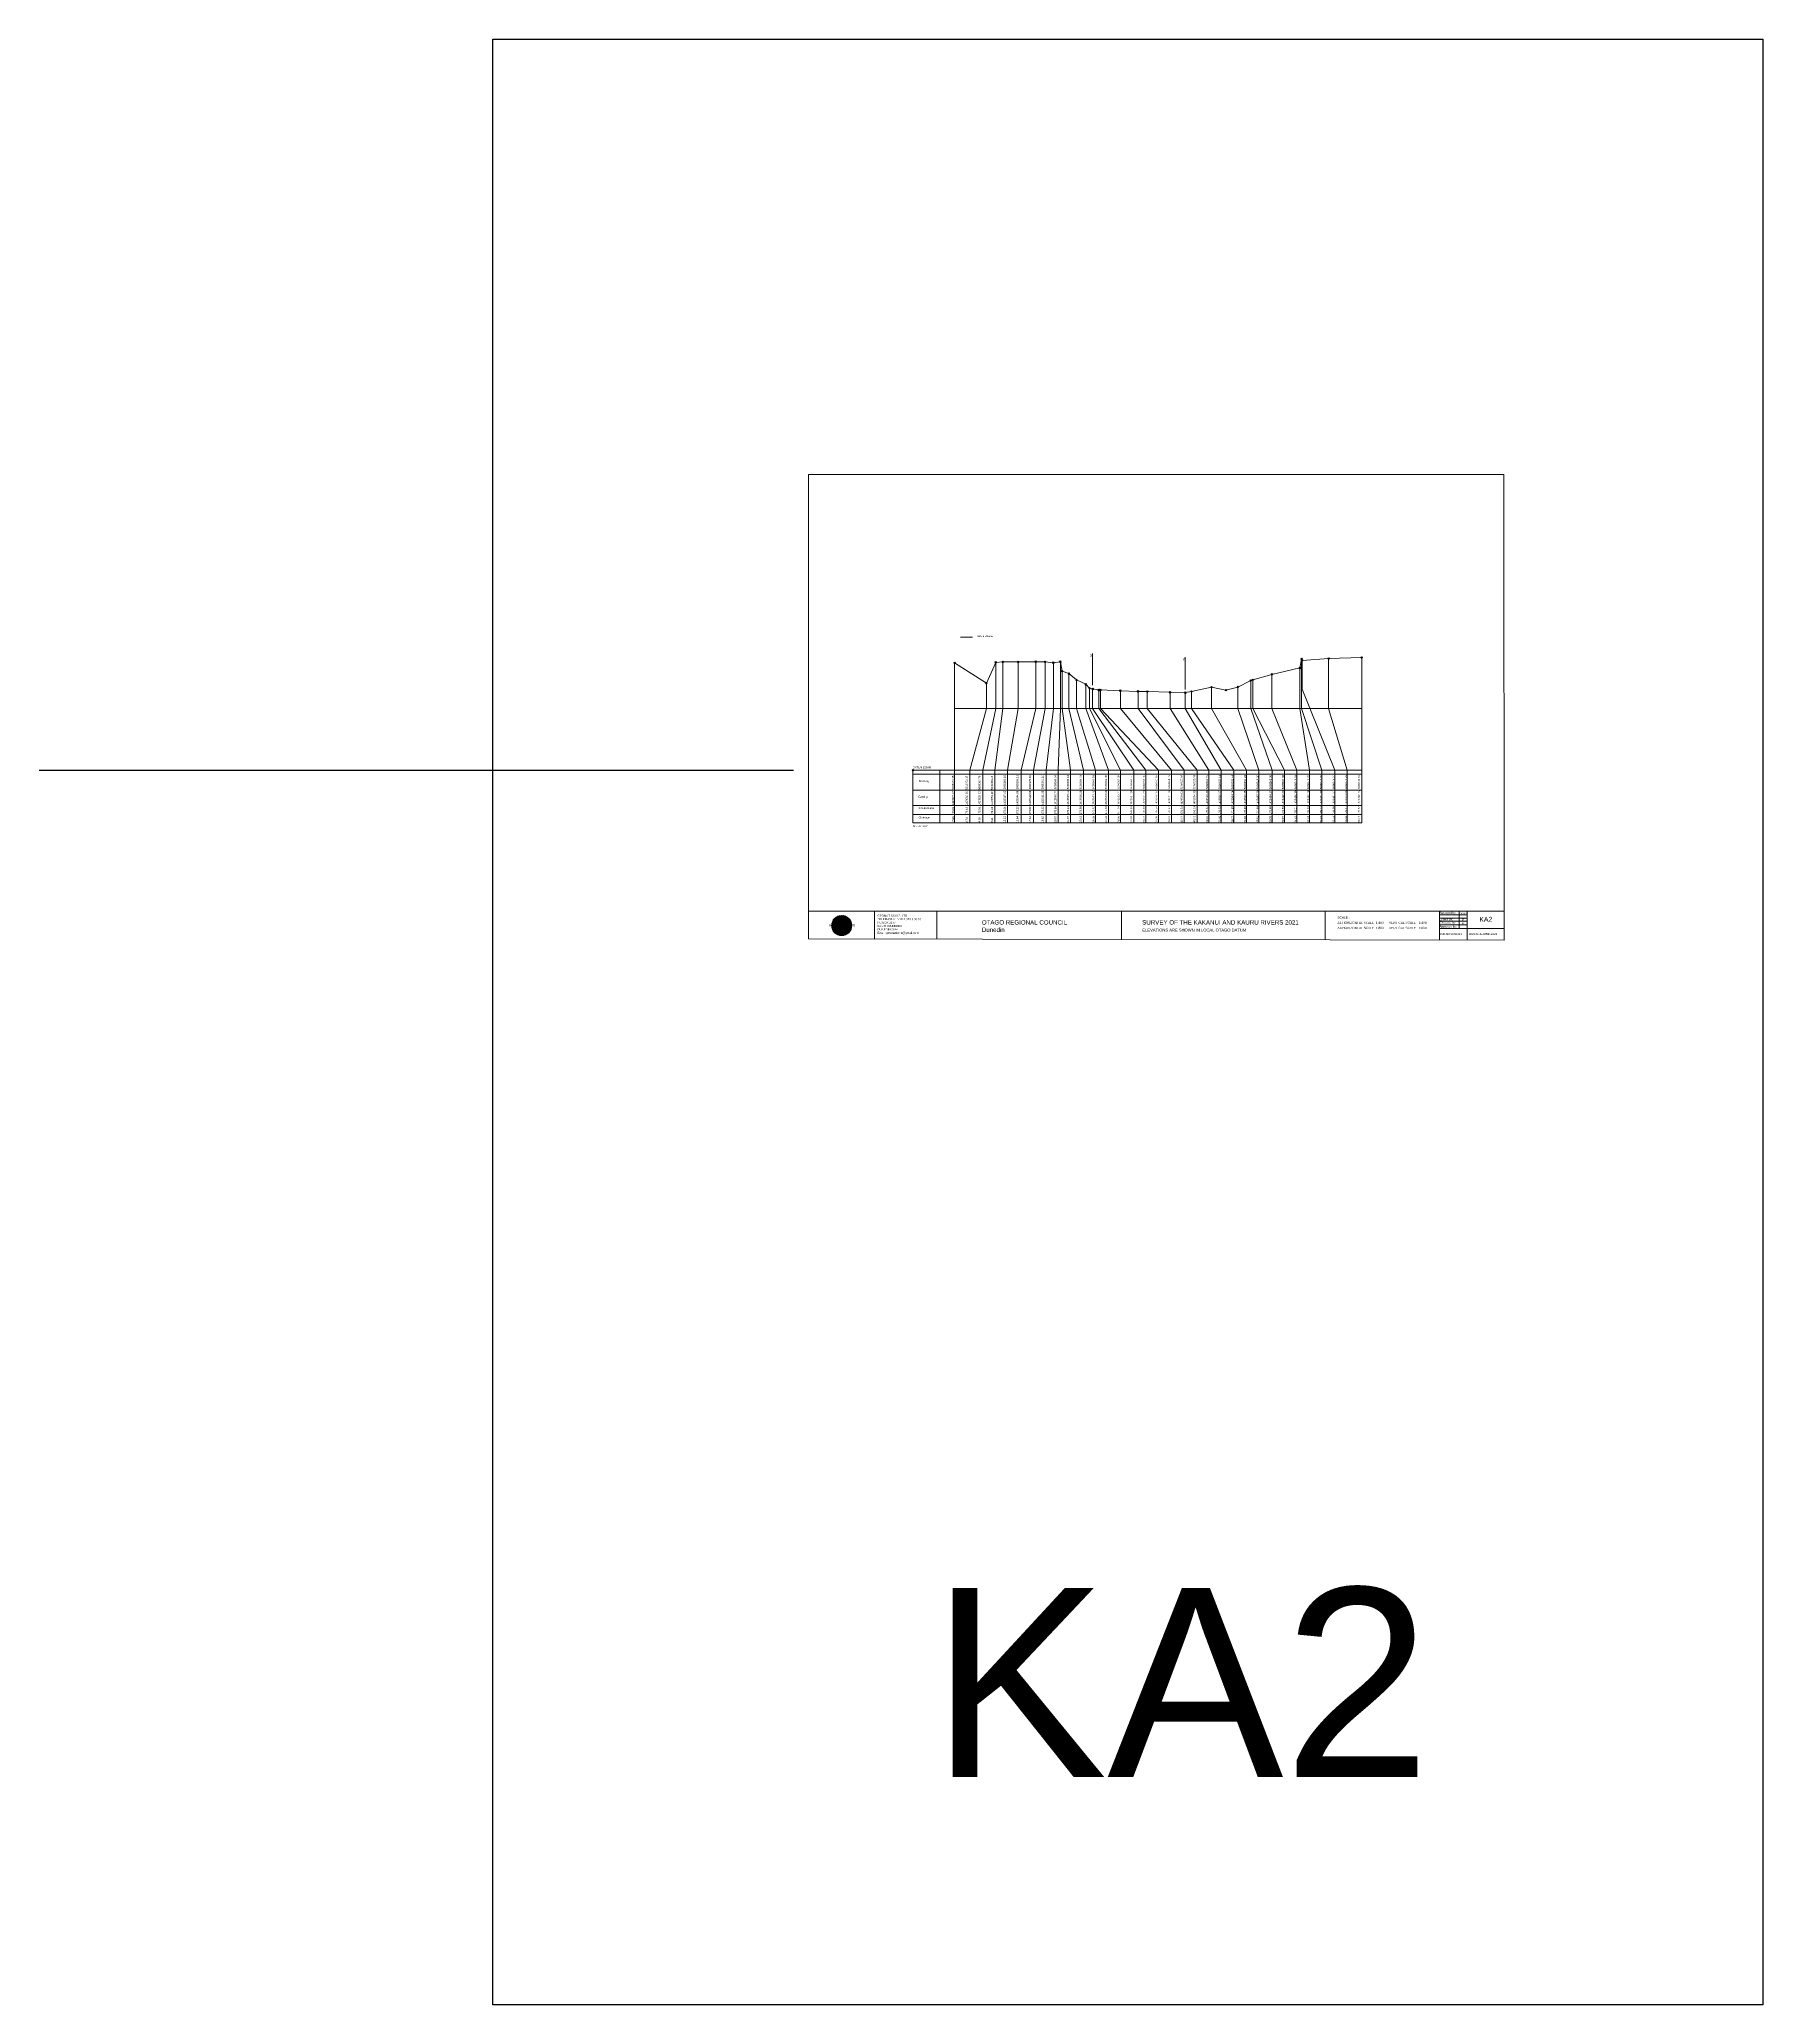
# Model space of a CAD drawing. Header units: millimetres. Extents: x -3070078 to 80050200, y -1699923 to 1425285330.
# Drawn here: x -2376642 to -1926742, y -172413 to 340858 of the extents above; entities that cross this region are included whole.
import ezdxf

# ---------------------------------------------------------------- set-up
doc = ezdxf.new("R2010")
doc.units = ezdxf.units.MM
doc.header["$PDMODE"] = 35
doc.header["$PDSIZE"] = 200
doc.layers.add('geo', color=7, linetype='Continuous', lineweight=0)
doc.styles.get("Standard").update_dxf_attribs({"font": 'arial.ttf'})

# ---------------------------------------------------------------- blocks, each defined once
blk = doc.blocks.new('Geomatics_Circle_SPT')
at = {"layer": 'geo', "color": 2, "linetype": 'Continuous', "lineweight": 0}
for p, q in [((0, 25.2), (-25.2, 0)), ((-24.7, 4.9), (-4.9, 24.7)), ((-24.7, -4.9), (4.9, 24.7)), ((4.9, -24.7), (-24.7, 4.9)), ((-24.7, 0), (0, -24.7)), ((-9.7, 23.3), (-23.3, 9.6)), ((9.7, 23.3), (-23.3, -9.7)), ((-23.3, 9.7), (9.7, -23.3)), ((-21, 14), (-14, 21)), ((-21, -14), (14, 21)), ((14, -21), (-21, 14)), ((0, 0), (-17.8, 17.8)), ((0, 0), (-17.8, -17.8)), ((-14, 21), (21, -14)), ((21, 14), (-14, -21)), ((23.3, -9.7), (-9.7, 23.3)), ((-9.7, -23.3), (23.3, 9.7)), ((-4.9, 24.7), (24.7, -4.9)), ((24.7, 4.9), (-4.9, -24.7)), ((25.2, 0), (0, 25.2)), ((0, 0), (17.8, 17.8)), ((0, 0), (17.8, -17.8)), ((0, -24.8), (25.2, 0)), ((4.9, 24.7), (24.7, 4.9)), ((23.3, 9.7), (9.7, 23.3)), ((14, 21), (21, 14)), ((17.8, 18.1), (17.8, 18.1)), ((-4.9, -24.7), (-24.7, -4.9)), ((-23.3, -9.7), (-9.7, -23.3)), ((-14, -21), (-21, -14)), ((-17.8, -17.8), (-17.8, -17.8)), ((24.7, -4.9), (4.9, -24.7)), ((4.9, -24.7), (4.9, -24.7)), ((9.7, -23.3), (23.3, -9.7)), ((21, -14), (14, -21)), ((18.1, -17.8), (18.1, -17.8))]:
    blk.add_line(p, q, dxfattribs=at)
at = {"layer": 'geo', "color": 1, "linetype": 'Continuous', "lineweight": 0}
for p, q in [((-25.2, 0), (9.7, 23.3)), ((-25.2, 0), (-9.6, 23.3)), ((-25.2, 0), (23.3, 9.7)), ((-25.2, 0), (-23.3, 9.7)), ((-23.3, -9.7), (-25.2, 0)), ((-9.6, -23.3), (-25.2, 0)), ((9.7, -23.3), (-25.2, 0)), ((-4.9, 24.8), (-24.7, -4.9)), ((4.9, 24.7), (-24.7, 4.9)), ((14, 21), (-24.7, -4.9)), ((-14, 21), (-24.7, 4.9)), ((21, 14), (-24.7, 4.9)), ((-21, 14), (-24.7, -4.9)), ((0, 0), (-24.7, 4.9)), ((-24.7, 4.9), (-21, -14)), ((-24.7, 4.9), (-4.9, -24.7)), ((-24.7, 4.9), (14, -21)), ((-24.7, 4.9), (-24.7, 4.9)), ((0, 0), (-24.7, -4.9)), ((-23.3, 9.7), (0, 25.2)), ((-23.3, -9.6), (0, 25.2)), ((-23.3, -9.6), (17.8, 17.8)), ((-23.3, 9.7), (-17.8, 17.9)), ((-23.3, -9.6), (-17.8, 17.9)), ((-23.3, 9.7), (17.8, 17.8)), ((-17.8, -17.8), (-23.3, 9.7)), ((0, -25.2), (-23.3, 9.7)), ((-23.3, 9.7), (17.8, -17.8)), ((-23.3, 9.7), (25.2, 0)), ((-23.3, 9.4), (-23.3, 9.4)), ((-23.3, -9.7), (25.2, 0)), ((4.9, 24.8), (-21, -14)), ((-4.9, 24.7), (-21, 14)), ((14, 21), (-21, 14)), ((-14, 21), (-21, -14)), ((0, 0), (-21, 14)), ((-21, 14), (-14, -21)), ((-21, 14), (4.9, -24.7)), ((-21, 14), (-21, 14)), ((24.7, 4.9), (-21, 14)), ((0, 0), (-21, -14)), ((-17.9, 17.6), (-17.9, 17.6)), ((-17.8, 17.8), (9.7, 23.3)), ((-17.8, 17.8), (-9.6, 23.3)), ((-17.8, -17.8), (9.7, 23.3)), ((-17.8, -17.8), (-9.7, 23.3)), ((-9.7, -23.3), (-17.8, 17.8)), ((-17.8, 17.8), (9.7, -23.3)), ((-17.8, 17.8), (23.3, -9.6)), ((-17.8, 17.8), (23.3, 9.7)), ((-17.8, -17.8), (23.3, 9.7)), ((4.9, 24.7), (-14, 21)), ((-4.9, 24.7), (-14, -20.9)), ((0, 0), (-14, 21)), ((-14, 21), (-4.9, -24.7)), ((-14, 21), (-14, 21)), ((24.7, -4.9), (-14, 21)), ((21, 14), (-14, 21)), ((-14, -21), (24.7, 4.9)), ((0, 0), (-14, -21)), ((-9.8, 23.1), (-9.8, 23.1)), ((-9.7, 23.3), (0, 25.2)), ((-9.7, 23.3), (0, -25.2)), ((-9.7, -23.3), (0, 25.2)), ((-9.6, 23.3), (17.8, -17.8)), ((-9.6, 23.3), (25.2, 0)), ((-9.6, 23.3), (17.8, 17.8)), ((-9.6, -23.3), (17.8, 17.9)), ((25.2, 0), (-9.6, -23.3)), ((0, 0), (-4.9, 24.7)), ((-4.9, 24.7), (-4.9, 24.7)), ((21, -14), (-4.9, 24.7)), ((24.8, 4.9), (-4.9, 24.7)), ((14, 21), (-4.9, 24.7)), ((-4.9, -24.7), (21, 14)), ((0, 0), (-4.9, -24.7)), ((-0.2, 25.1), (-0.2, 25.1)), ((0, 25.2), (9.7, -23.3)), ((0, 25.2), (23.3, -9.7)), ((0, 25.2), (23.3, 9.7)), ((0, 25.2), (9.7, 23.3)), ((0, 0), (4.9, 24.7)), ((0, -25.2), (9.7, 23.3)), ((0, 0), (14, 21)), ((0, 0), (21, 14)), ((23.3, 9.7), (0, -25.2)), ((0, 0), (24.8, 4.9)), ((0, 0), (4.9, -24.7)), ((0, 0), (14, -21)), ((0, 0), (21, -14)), ((0, 0), (24.8, -4.9)), ((21, 14), (4.9, 24.8)), ((14, -21), (4.9, 24.7)), ((24.7, -4.9), (4.9, 24.7)), ((4.9, 24.7), (4.9, 24.7)), ((4.9, -24.7), (14, 21)), ((4.9, -24.7), (24.7, 4.9)), ((9.4, 23.3), (9.4, 23.3)), ((9.7, 23.3), (17.8, -17.8)), ((9.7, 23.3), (25.2, 0)), ((9.7, 23.3), (17.8, 17.9)), ((17.8, 17.8), (9.7, -23.3)), ((25.2, 0), (9.7, -23.3)), ((21, -14), (14, 21)), ((24.7, 4.9), (14, 21)), ((14, 21), (14, 21)), ((14, -21), (21, 14)), ((17.6, 17.9), (17.6, 17.9)), ((17.8, 17.8), (23.3, -9.7)), ((17.8, 17.8), (23.3, 9.7)), ((23.3, 9.7), (17.8, -17.8)), ((24.7, -4.9), (21, 14)), ((21, 14), (21, 14)), ((21, -14), (24.7, 4.9)), ((23.1, 9.8), (23.1, 9.8)), ((23.3, 9.7), (25.2, 0)), ((25.2, 0), (23.3, -9.6)), ((24.7, 4.9), (24.7, 4.9)), ((25.1, 0.2), (25.1, 0.2)), ((-25.2, 0), (23.3, -9.7)), ((-25.1, -0.2), (-25.1, -0.2)), ((-24.7, -4.9), (-24.7, -4.9)), ((-24.7, -4.9), (-14, -21)), ((-24.7, -4.9), (4.9, -24.7)), ((-24.7, -4.9), (21, -14)), ((-17.8, -17.8), (-23.3, -9.7)), ((0, -25.2), (-23.3, -9.6)), ((17.8, -17.8), (-23.3, -9.6)), ((-23.1, -9.8), (-23.1, -9.8)), ((-21, -14), (24.7, -4.9)), ((-21, -14), (-21, -14)), ((-21, -14), (-4.9, -24.7)), ((-21, -14), (14, -21)), ((23.3, -9.7), (-17.8, -17.8)), ((-9.6, -23.3), (-17.8, -17.8)), ((9.7, -23.3), (-17.8, -17.8)), ((-17.6, -17.9), (-17.6, -17.9)), ((-14, -21), (21, -14)), ((-14, -21), (-14, -21)), ((-14, -21), (4.9, -24.7)), ((17.8, -17.8), (-9.7, -23.3)), ((0, -25.2), (-9.7, -23.3)), ((-9.4, -23.3), (-9.4, -23.3)), ((-4.9, -24.7), (24.7, -4.9)), ((-4.9, -24.7), (14, -21)), ((-4.9, -24.7), (-4.9, -24.7)), ((23.3, -9.6), (0, -25.2)), ((9.7, -23.3), (0, -25.2)), ((0.2, -25.1), (0.2, -25.1)), ((4.9, -24.7), (21, -14)), ((4.9, -24.7), (4.9, -24.7)), ((17.8, -17.8), (9.7, -23.3)), ((9.8, -23.1), (9.8, -23.1)), ((14, -21), (24.7, -4.9)), ((14, -21), (14, -21)), ((23.3, -9.6), (17.8, -17.8)), ((17.9, -17.6), (17.9, -17.6)), ((21, -14), (21, -14)), ((23.3, -9.4), (23.3, -9.4)), ((24.7, -4.9), (24.7, -4.9))]:
    blk.add_line(p, q, dxfattribs=at)
at = {"layer": 'geo', "color": 114, "linetype": 'Continuous', "lineweight": 0}
for p, q in [((17.9, 17.8), (-25.2, 0)), ((-24.7, 4.9), (14, 21)), ((-24.7, -4.9), (21, 14)), ((-14, -21), (-24.7, 4.9)), ((9.7, 23.3), (-23.3, 9.7)), ((0, 0), (-23.3, 9.7)), ((-23.3, 9.7), (-9.7, -23.3)), ((0, 0), (-23.3, -9.7)), ((-4.9, -24.7), (-21, 14)), ((-20.9, 14), (4.9, 24.7)), ((24.8, 4.9), (-20.9, -14)), ((0, 25.2), (-17.8, 17.8)), ((-17.8, 17.8), (0, -25.2)), ((-14, 21), (-4.9, 24.7)), ((4.9, -24.7), (-14, 21)), ((0, 0), (-9.7, 23.3)), ((0, 0), (-9.7, -23.3)), ((-4.9, 24.7), (14, -21)), ((17.8, -17.8), (0, 25.2)), ((0, 0), (9.7, 23.3)), ((0, 0), (23.3, 9.7)), ((0, 0), (9.7, -23.3)), ((0, 0), (23.3, -9.7)), ((4.9, 24.7), (21, -14)), ((23.3, -9.7), (9.7, 23.3)), ((14, 21), (24.7, -4.9)), ((25.2, 0), (17.8, 17.8)), ((21, 14), (24.7, 4.9)), ((-25.2, 0), (-17.8, -17.8)), ((-21, -14), (-24.7, -4.9)), ((-17.8, -17.8), (25.2, 0)), ((24.8, -4.9), (-14, -21)), ((-9.6, -23.3), (23.3, -9.7)), ((21, -14), (-4.9, -24.8)), ((0, -25.2), (17.9, -17.8)), ((14, -21), (4.9, -24.8))]:
    blk.add_line(p, q, dxfattribs=at)
at = {"layer": 'geo', "color": 250, "linetype": 'Continuous', "lineweight": 0}
for p, q in [((0, 0), (-25.2, 0)), ((24.7, 4.9), (-24.7, 4.9)), ((-24.7, 4.9), (-24.7, -4.9)), ((-23.3, 9.7), (23.3, 9.7)), ((-23.3, 9.7), (-23.3, 9.7)), ((-23.3, -9.7), (-23.3, 9.7)), ((21, 14), (-21, 14)), ((-21, 14), (-21, -14)), ((-17.8, 17.8), (17.8, 17.8)), ((-17.8, -17.8), (-17.8, 17.8)), ((-14, 21), (-14, 21)), ((14, 21), (-14, 21)), ((-14, 20.9), (-14, -21)), ((-9.7, 23.3), (9.7, 23.3)), ((-9.7, -23.3), (-9.7, 23.3)), ((-4.9, 24.7), (4.9, 24.7)), ((-4.9, 24.7), (-4.9, -24.7)), ((0, 0), (0, 25.2)), ((0, 0), (0, -25.2)), ((0, 0), (25.2, 0)), ((4.9, 24.7), (4.9, -24.7)), ((9.7, -23.3), (9.7, 23.3)), ((14, 21), (14, -21)), ((17.8, -17.8), (17.8, 17.8)), ((21, 14), (21, 14)), ((21, -14), (21, 14)), ((23.3, 9.7), (23.3, -9.7)), ((24.7, 4.9), (24.7, 4.9)), ((24.7, -4.9), (24.7, 4.9)), ((-24.7, -4.9), (24.7, -4.9)), ((23.3, -9.7), (-23.3, -9.7)), ((-21, -14), (21, -14)), ((17.8, -17.8), (-17.8, -17.8)), ((-14, -21), (14, -21)), ((9.7, -23.3), (-9.7, -23.3)), ((-4.9, -24.7), (4.9, -24.7))]:
    blk.add_line(p, q, dxfattribs=at)
blk = doc.blocks.new('GeomaticsNZ TITLE BLOCK')
at = {"color": 7, "linetype": 'Continuous', "lineweight": 0}
for p, q in [((0, 94.9), (0, 1579.2)), ((0, 1579.2), (2363.4, 1579.2)), ((2363.4, 1579.2), (2364, 94.9)), ((2364, 94.9), (0, 94.9)), ((0, 94.9), (0, 0)), ((15.9, 94.9), (2364, 94.9)), ((224.3, 95.2), (224.3, -0.3)), ((2364, 94.9), (382.6, 94.9)), ((435.8, 95.2), (435.8, -0.7)), ((1063.4, 94.9), (1063.4, -2.4)), ((1755.4, 94.9), (1755.4, -2.6)), ((2143.9, 94.9), (2143.7, -3)), ((2143.9, 81.9), (2238.6, 81.7)), ((2143.9, 71), (2238.6, 71)), ((2211.5, 94.9), (2211.5, 36.1)), ((2238.6, 94.8), (2238.6, -3.2)), ((2364, -3.5), (2364, 94.9)), ((0, 0), (2364, -3.5)), ((2143.6, 60.4), (2238.6, 60.4)), ((2143.8, 48.6), (2238.6, 48.6)), ((2143.8, 35.4), (2364, 35.3))]:
    blk.add_line(p, q, dxfattribs=at)
at = {"color": 7, "linetype": 'Continuous', "lineweight": 0, "xscale": 1.36, "yscale": 1.36, "zscale": 1.36}
blk.add_blockref('Geomatics_Circle_SPT', (112.4, 45.7), dxfattribs=at)
at = {"color": 7, "linetype": 'Continuous', "lineweight": 0}
for s, p in [('PK&RR', (2213.2, 84.8)), ('ST', (2220.3, 63.6)), ('PK', (2220.4, 50.6))]:
    blk.add_text(s, height=5, dxfattribs=at).set_placement(p)
at = {"color": 7, "linetype": 'Continuous', "lineweight": 0, "attachment_point": 1}
for s, width, heights, insert, char_height in [('{\\C256;GEOMATICS N.Z. LTD                   \\PTELEPHONE:  M 021 023 6 00 55;\\PPO BOX 2177\\PSOUTH DUNEDIN\\PDUNEDIN 9044\\PEmail: geomaticsnz@gmail.com}', 3535.727, [94.7], (234, 82.7), 7), ('{\\C256;Surveyed by:}', 3535.727, [0], (2144.7, 92.4), 7), ('{\\C256;Drawn by:}', 3535.727, [0], (2145.8, 70.4), 7), ('{\\C256;Geomatics N.Z. LTD                   }', 125.079, [15.8], (68.8, 49.9), 7), ('{\\C256;OTAGO REGIONAL COUNCIL\\PDunedin}', 3535.727, [0], (588.6, 64), 15), ('{\\C256;SURVEY OF THE KAKANUI AND KAURU RIVERS 2021}', 3535.727, [0], (1133.8, 64), 15), ('{\\C256;ELEVATIONS ARE SHOWN IN LOCAL OTAGO DATUM}', 3535.727, [0], (1134.1, 35.4), 10), ('{\\C256;Approved by:}', 3535.727, [0], (2144.7, 45.9), 7), ('{\\C256;Checked by:}', 3535.727, [0], (2144.7, 58.6), 7), ('{\\C256;JOB No 0032021}', 3535.727, [0], (2145.3, 20.8), 7), ('{\\C256;Drawn:16-JUNE-2021}', 3535.727, [0], (2244.7, 20.7), 7)]:
    blk.add_mtext_dynamic_manual_height_columns(s, width=width, gutter_width=159, heights=heights, dxfattribs=dict(at, insert=insert, char_height=char_height))

msp = doc.modelspace()

# ---------------------------------------------------------------- linework, layer by layer
at = {"color": 1, "linetype": 'Continuous', "lineweight": 0}
msp.add_line((-2136141.951, 184759.975), (-2133069.778, 184759.975), dxfattribs=at)
at = {"color": 7, "linetype": 'Continuous', "lineweight": 0}
for p, q in [((-2101657.841, 172181.544), (-2101657.841, 180453.034)), ((-2137695.796, 178010), (-2137695.796, 136248.305)), ((-2126974.251, 178130), (-2126974.251, 166061.734)), ((-2125113.067, 178259), (-2125113.067, 166061.734)), ((-2121109.335, 178239), (-2121109.335, 166061.734)), ((-2116528.958, 178309), (-2116528.958, 166061.734)), ((-2114079.747, 178289), (-2114079.747, 166061.734)), ((-2111902.628, 178059), (-2111902.628, 166061.734)), ((-2110090.827, 178319), (-2110090.827, 166061.734)), ((-2109644.868, 175859), (-2109644.868, 166061.734)), ((-2107849.333, 175209), (-2107849.333, 166061.734)), ((-2077478.227, 171026.866), (-2077478.227, 179542.201)), ((-2054884.418, 175006), (-2054884.418, 166061.734)), ((-2047532.299, 176686), (-2047532.299, 166061.734)), ((-2047107.66, 179006), (-2047107.66, 166061.734)), ((-2046990.465, 178656), (-2046990.465, 171142.819)), ((-2040050.626, 179166), (-2040050.626, 166061.734)), ((-2031406.492, 179416), (-2031406.492, 136248.305)), ((-2129394.028, 172729), (-2129394.028, 166061.734)), ((-2105886.694, 173548), (-2105886.694, 166061.734)), ((-2103466.088, 172418), (-2103466.088, 166061.734)), ((-2102491.325, 171378), (-2102491.325, 166061.734)), ((-2101665.516, 171198), (-2101665.516, 166061.734)), ((-2100083.895, 170934), (-2100083.895, 166061.734)), ((-2099646.781, 170928), (-2099646.781, 166061.734)), ((-2094410.615, 170739), (-2094410.615, 166061.734)), ((-2089801.596, 170570), (-2089801.596, 166061.734)), ((-2087391.224, 170531), (-2087391.224, 166061.734)), ((-2081461.843, 170333), (-2081461.843, 166061.734)), ((-2077478.227, 170241), (-2077478.227, 166061.734)), ((-2075858.988, 170523), (-2075858.988, 166061.734)), ((-2070644.304, 171652), (-2070644.304, 166061.734)), ((-2063771.47, 171689), (-2063771.47, 166061.734)), ((-2060389.342, 173397), (-2060389.342, 166061.734)), ((-2059850.45, 173587), (-2059850.45, 166061.734)), ((-2046990.465, 171142.819), (-2038434.663, 150000)), ((-2137695.796, 166061.734), (-2031406.492, 166061.734)), ((-2129394.028, 166061.734), (-2133757.176, 150000)), ((-2126974.251, 166061.734), (-2130349.047, 150000)), ((-2125113.067, 166061.734), (-2127188.619, 150000)), ((-2121109.335, 166061.734), (-2123895.198, 150000)), ((-2116528.958, 166061.734), (-2120339.795, 150000)), ((-2114079.747, 166061.734), (-2117121.223, 150000)), ((-2111902.628, 166061.734), (-2113827.798, 150000)), ((-2110090.827, 166061.734), (-2110684.076, 150000)), ((-2109644.868, 166061.734), (-2107465.504, 150000)), ((-2107849.333, 166061.734), (-2104059.803, 150000)), ((-2105886.694, 166061.734), (-2100878.659, 150000)), ((-2103466.088, 166061.734), (-2097547.811, 150000)), ((-2102491.325, 166061.734), (-2094366.662, 150000)), ((-2101665.516, 166061.734), (-2090911.87, 150000)), ((-2100083.895, 166061.734), (-2087746.129, 150000)), ((-2099646.781, 166061.734), (-2084467.329, 150000)), ((-2094410.615, 166061.734), (-2081113.152, 150000)), ((-2089801.596, 166061.734), (-2077758.975, 150000)), ((-2087391.224, 166061.734), (-2074367.111, 150000)), ((-2081461.843, 166061.734), (-2071370.758, 150000)), ((-2077478.227, 166061.734), (-2068092.014, 150000)), ((-2075858.988, 166061.734), (-2064795.382, 150000)), ((-2070644.304, 166061.734), (-2061476.171, 150000)), ((-2063771.47, 166061.734), (-2058269.853, 150000)), ((-2060389.342, 166061.734), (-2054792.587, 150000)), ((-2059850.45, 166061.734), (-2051571.055, 150000)), ((-2054884.418, 166061.734), (-2048346.773, 150000)), ((-2047532.299, 166061.734), (-2045034.874, 150000)), ((-2047107.66, 166061.734), (-2041787.404, 150000)), ((-2040050.626, 166061.734), (-2035187.797, 150000)), ((-2148568.683, 150000), (-2031406.492, 150000)), ((-2148568.683, 150000), (-2148568.683, 136248.305)), ((-2148568.683, 148982.376), (-2031406.492, 148982.376)), ((-2141555.533, 150000), (-2141555.533, 136248.305)), ((-2133757.176, 150000), (-2133757.176, 136248.305)), ((-2130349.047, 136248.305), (-2130349.047, 150000)), ((-2127188.619, 136248.305), (-2127188.619, 150000)), ((-2123895.198, 136248.305), (-2123895.198, 150000)), ((-2120339.795, 136248.305), (-2120339.795, 150000)), ((-2117121.223, 136248.305), (-2117121.223, 150000)), ((-2113827.798, 136248.305), (-2113827.798, 150000)), ((-2110684.076, 136248.305), (-2110684.076, 150000)), ((-2107465.504, 136248.305), (-2107465.504, 150000)), ((-2104059.803, 136248.305), (-2104059.803, 150000)), ((-2100878.659, 136248.305), (-2100878.659, 150000)), ((-2097547.811, 136248.305), (-2097547.811, 150000)), ((-2094366.662, 136248.305), (-2094366.662, 150000)), ((-2090911.87, 136248.305), (-2090911.87, 150000)), ((-2087746.129, 136248.305), (-2087746.129, 150000)), ((-2084467.329, 136248.305), (-2084467.329, 150000)), ((-2081113.152, 136248.305), (-2081113.152, 150000)), ((-2077758.975, 136248.305), (-2077758.975, 150000)), ((-2074367.111, 136248.305), (-2074367.111, 150000)), ((-2071370.758, 136248.305), (-2071370.758, 150000)), ((-2068092.014, 136248.305), (-2068092.014, 150000)), ((-2064795.382, 136248.305), (-2064795.382, 150000)), ((-2061476.171, 136248.305), (-2061476.171, 150000)), ((-2058269.853, 136248.305), (-2058269.853, 150000)), ((-2054792.587, 136248.305), (-2054792.587, 150000)), ((-2051571.055, 136248.305), (-2051571.055, 150000)), ((-2048346.773, 136248.305), (-2048346.773, 150000)), ((-2045034.874, 136248.305), (-2045034.874, 150000)), ((-2041787.404, 136248.305), (-2041787.404, 150000)), ((-2038434.663, 136248.305), (-2038434.663, 150000)), ((-2035187.797, 136248.305), (-2035187.797, 150000)), ((-2148568.683, 144745.785), (-2031406.492, 144745.785)), ((-2148568.683, 140753.552), (-2031406.492, 140753.552)), ((-2148568.683, 138444.573), (-2031406.492, 138444.573)), ((-2148568.683, 136248.305), (-2031406.492, 136248.305)), ((-2145387.519, 134878.784), (-2145387.519, 134878.784))]:
    msp.add_line(p, q, dxfattribs=at)
at = {"color": 40, "true_color": 0xf8d731}
msp.add_line((-2376642.362, 150000), (-2179727.481, 150000), dxfattribs=at)
msp.add_lwpolyline([(-2258222.11, 340858.43), (-1926742.223, 340858.43), (-1926742.223, -172413.175), (-2258222.11, -172413.175)], close=True, dxfattribs=at)
at = {"color": 1, "linetype": 'Continuous', "lineweight": 0}
msp.add_lwpolyline([(-2137695.796, 178010), (-2129394.028, 172729), (-2126974.251, 178130), (-2125113.067, 178259), (-2121109.335, 178239), (-2116528.958, 178309), (-2114079.747, 178289), (-2111902.628, 178059), (-2110090.827, 178319), (-2109644.868, 175859), (-2107849.333, 175209), (-2105886.694, 173548), (-2103466.088, 172418), (-2102491.325, 171378), (-2101665.516, 171198), (-2100083.895, 170934), (-2099646.781, 170928), (-2094410.615, 170739), (-2089801.596, 170570), (-2087391.224, 170531), (-2081461.843, 170333), (-2077478.227, 170241), (-2075858.988, 170523), (-2070644.304, 171652), (-2066857.591, 170900), (-2063771.47, 171689), (-2060389.342, 173397), (-2059850.45, 173587), (-2054884.418, 175006), (-2047532.299, 176686), (-2047107.66, 179006), (-2046990.465, 178656), (-2040050.626, 179166), (-2031406.492, 179416)], dxfattribs=at)
at = {"color": 7, "linetype": 'Continuous', "lineweight": 0}
for p in [(-2137695.796, 178010), (-2126974.251, 178130), (-2125113.067, 178259), (-2121109.335, 178239), (-2116528.958, 178309), (-2114079.747, 178289), (-2111902.628, 178059), (-2110090.827, 178319), (-2109644.868, 175859), (-2107849.333, 175209), (-2054884.418, 175006), (-2047532.299, 176686), (-2047107.66, 179006), (-2046990.465, 178656), (-2040050.626, 179166), (-2031406.492, 179416), (-2129394.028, 172729), (-2105886.694, 173548), (-2103466.088, 172418), (-2102491.325, 171378), (-2101665.516, 171198), (-2100083.895, 170934), (-2099646.781, 170928), (-2094410.615, 170739), (-2089801.596, 170570), (-2087391.224, 170531), (-2081461.843, 170333), (-2077478.227, 170241), (-2075858.988, 170523), (-2070644.304, 171652), (-2066857.591, 170900), (-2063771.47, 171689), (-2060389.342, 173397), (-2059850.45, 173587), (-2148568.683, 150000)]:
    msp.add_point(p, dxfattribs=at)

# ---------------------------------------------------------------- block references
at = {"color": 7, "linetype": 'Continuous', "lineweight": 0, "xscale": 76.80922955742685, "yscale": 76.80922955742685, "zscale": 76.80922955742685}
msp.add_blockref('GeomaticsNZ TITLE BLOCK', (-2175808.239, 105899.923), dxfattribs=at)

# ---------------------------------------------------------------- texts
at = {"color": 7, "linetype": 'Continuous', "lineweight": 0}
for s, height, p in [('Ground Level', 500, (-2131711.005, 184759.975)), ('DATUM 150.00', 500, (-2148639.429, 150474.577)), ('Northing', 500, (-2147042.424, 146888.468)), ('Ground Level', 500, (-2147097.152, 139861.332)), ('Easting', 500, (-2147115.228, 142809.402)), ('Section KA2', 500, (-2148639.441, 135125.494)), ('Chainage', 500, (-2147094.765, 137404.914)), ('A1 HORIZONTAL SCALE  1:400      VERTICAL SCALE   1:400 ', 593.94308, (-2037731.913, 109854.28)), ('A3 HORIZONTAL SCALE  1:800      VERTICAL SCALE   1:800', 593.94308, (-2037731.913, 108481.695)), ('SCALE :  ', 593.9431, (-2037759.405, 111226.864)), ('KA2', 1272.7352, (-2000715.239, 110406.988)), ('KA2', 49394.4947, (-2143882.459, -112958.26))]:
    msp.add_text(s, height=height, dxfattribs=at).set_placement(p)
for s, p in [('-7.98  178.01  1423567.27  5008373.75', (-2137851.165, 136304.169)), ('2.74   178.13  1423562.28  5008372.15', (-2134278.142, 136305.875)), ('4.60   178.26  1423555.33  5008369.78', (-2130975.925, 136317.471)), ('8.61   178.24  1423551.56  5008368.43', (-2127673.707, 136298.03)), ('13.19  178.31  1423547.26  5008366.85', (-2124371.49, 136250.281)), ('15.64  178.29  1423544.89  5008366.21', (-2121069.272, 136250.281)), ('17.81  178.06  1423542.88  5008365.36', (-2117767.055, 136250.281)), ('19.62  178.32  1423541.36  5008364.24', (-2114464.838, 136250.281)), ('20.07  175.86  1423540.74  5008364.64', (-2111162.62, 136305.875)), ('21.87  175.21  1423539.02  5008364.12', (-2107860.403, 136305.875)), ('23.83  173.55  1423536.98  5008364.04', (-2104558.185, 136305.875)), ('26.25  172.42  1423534.72  5008363.16', (-2101255.968, 136305.875)), ('27.22  171.38  1423533.98  5008362.30', (-2097953.751, 136305.875)), ('28.05  171.20  1423533.21  5008362.00', (-2094651.533, 136305.875)), ('29.63  170.93  1423531.38  5008362.51', (-2091349.316, 136305.875)), ('30.07  170.93  1423531.23  5008361.55', (-2088047.098, 136297.007)), ('35.30  170.74  1423526.17  5008360.18', (-2084744.881, 136297.007)), ('39.91  170.57  1423521.79  5008358.73', (-2081442.663, 136297.007)), ('42.32  170.53  1423519.56  5008357.82', (-2078140.446, 136317.471)), ('48.25  170.33  1423514.15  5008355.29', (-2074838.229, 136317.471)), ('52.24  170.24  1423510.49  5008353.71', (-2071536.011, 136297.348)), ('53.86  170.52  1423508.97  5008353.14', (-2068233.794, 136297.348)), ('59.07  171.65  1423504.04  5008351.44', (-2064931.576, 136297.348)), ('62.86  170.90  1423500.45  5008350.24', (-2061629.359, 136300.076)), ('65.94  171.69  1423497.50  5008349.32', (-2058327.142, 136300.076)), ('69.33  173.40  1423494.17  5008348.60', (-2055024.924, 136300.076)), ('69.87  173.59  1423492.93  5008350.66', (-2051722.707, 136300.076)), ('74.83  175.01  1423488.39  5008348.54', (-2048420.489, 136293.255)), ('82.18  176.69  1423482.08  5008344.22', (-2045118.272, 136298.03)), ('82.61  179.01  1423481.70  5008344.02', (-2041816.054, 136298.03)), ('82.73  178.66  1423481.51  5008344.21', (-2038513.837, 136298.03)), ('89.66  179.17  1423474.99  5008341.83', (-2035211.62, 136298.03)), ('98.31  179.42  1423466.76  5008339.18', (-2031909.402, 136297.348))]:
    msp.add_text(s, height=500, rotation=90, dxfattribs=at).set_placement(p)
at = {"color": 7, "linetype": 'Continuous', "lineweight": 0, "char_height": 500, "attachment_point": 1, "rotation": 90}
for insert in [(-2102329.651, 179608.38), (-2078053.904, 178621.958)]:
    msp.add_mtext_dynamic_manual_height_columns('W', width=4277.92851, gutter_width=12.5, heights=[0], dxfattribs=dict(at, insert=insert))

doc.saveas('drawing.dxf')
